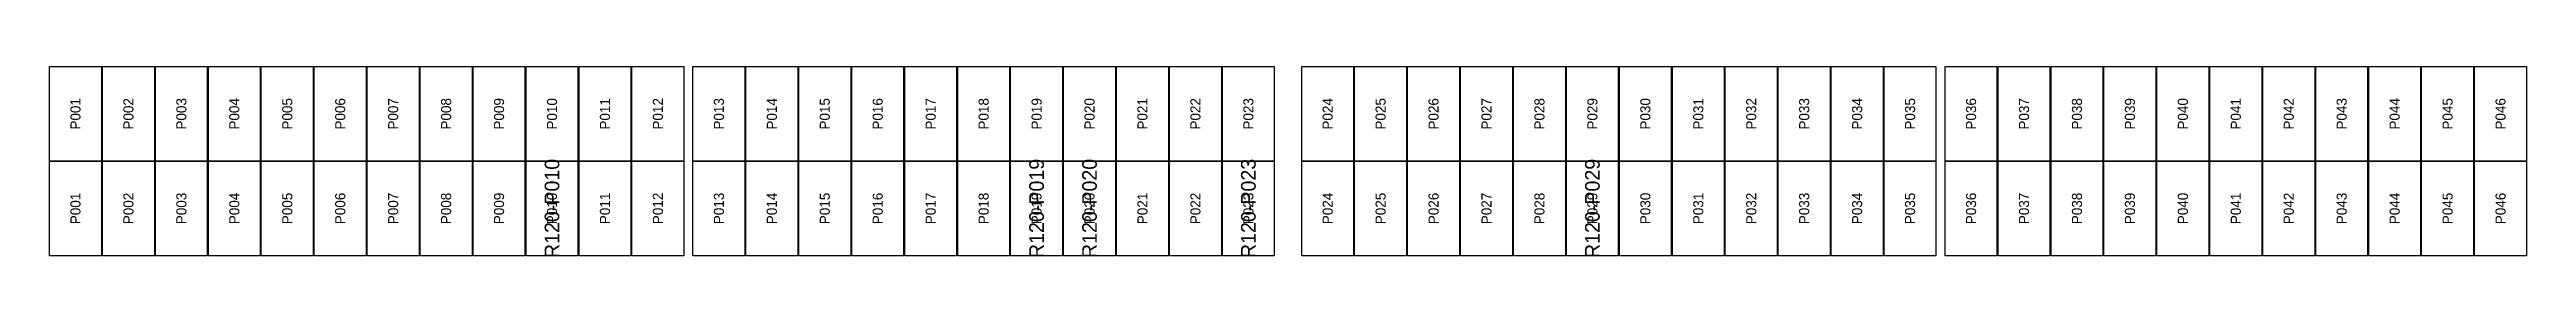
# Model space of a CAD drawing. Extents: x 296295 to 296770, y 651564 to 652121.
# Drawn here: x 296553.5 to 296607.6, y 651637.2 to 651641.4 of the extents above; entities that cross this region are included whole.
import ezdxf
from ezdxf.enums import TextEntityAlignment as Align

# ---------------------------------------------------------------- set-up
doc = ezdxf.new("R2010")
doc.units = 0

msp = doc.modelspace()

# ---------------------------------------------------------------- texts
at = {"layer": 'DEFECT_LABELS'}
for s, p in [('R120-P010', (296564.45, 651638.282)), ('R120-P019', (296575.048, 651638.282)), ('R120-P020', (296576.206, 651638.282)), ('R120-P023', (296579.68, 651638.282)), ('R120-P029', (296587.204, 651638.282))]:
    msp.add_text(s, height=0.32, rotation=90, dxfattribs=at).set_placement(p, align=Align.MIDDLE_CENTER)
at = {"layer": 'PANEL_POSITION'}
for s, p in [('P001', (296554.028, 651640.345)), ('P002', (296555.186, 651640.345)), ('P003', (296556.344, 651640.345)), ('P004', (296557.502, 651640.345)), ('P005', (296558.66, 651640.345)), ('P006', (296559.818, 651640.345)), ('P007', (296560.976, 651640.345)), ('P008', (296562.134, 651640.345)), ('P009', (296563.292, 651640.345)), ('P010', (296564.45, 651640.345)), ('P011', (296565.608, 651640.345)), ('P012', (296566.766, 651640.345)), ('P013', (296568.1, 651640.345)), ('P014', (296569.258, 651640.345)), ('P015', (296570.416, 651640.345)), ('P016', (296571.574, 651640.345)), ('P017', (296572.732, 651640.345)), ('P018', (296573.89, 651640.345)), ('P019', (296575.048, 651640.345)), ('P020', (296576.206, 651640.345)), ('P021', (296577.364, 651640.345)), ('P022', (296578.522, 651640.345)), ('P023', (296579.68, 651640.345)), ('P024', (296581.414, 651640.345)), ('P025', (296582.572, 651640.345)), ('P026', (296583.73, 651640.345)), ('P027', (296584.888, 651640.345)), ('P028', (296586.046, 651640.345)), ('P029', (296587.204, 651640.345)), ('P030', (296588.362, 651640.345)), ('P031', (296589.52, 651640.345)), ('P032', (296590.678, 651640.345)), ('P033', (296591.836, 651640.345)), ('P034', (296592.994, 651640.345)), ('P035', (296594.152, 651640.345)), ('P036', (296595.486, 651640.345)), ('P037', (296596.644, 651640.345)), ('P038', (296597.802, 651640.345)), ('P039', (296598.96, 651640.345)), ('P040', (296600.118, 651640.345)), ('P041', (296601.276, 651640.345)), ('P042', (296602.434, 651640.345)), ('P043', (296603.592, 651640.345)), ('P044', (296604.75, 651640.345)), ('P045', (296605.908, 651640.345)), ('P046', (296607.066, 651640.345)), ('P001', (296554.028, 651638.282)), ('P002', (296555.186, 651638.282)), ('P003', (296556.344, 651638.282)), ('P004', (296557.502, 651638.282)), ('P005', (296558.66, 651638.282)), ('P006', (296559.818, 651638.282)), ('P007', (296560.976, 651638.282)), ('P008', (296562.134, 651638.282)), ('P009', (296563.292, 651638.282)), ('P010', (296564.45, 651638.282)), ('P011', (296565.608, 651638.282)), ('P012', (296566.766, 651638.282)), ('P013', (296568.1, 651638.282)), ('P014', (296569.258, 651638.282)), ('P015', (296570.416, 651638.282)), ('P016', (296571.574, 651638.282)), ('P017', (296572.732, 651638.282)), ('P018', (296573.89, 651638.282)), ('P019', (296575.048, 651638.282)), ('P020', (296576.206, 651638.282)), ('P021', (296577.364, 651638.282)), ('P022', (296578.522, 651638.282)), ('P023', (296579.68, 651638.282)), ('P024', (296581.414, 651638.282)), ('P025', (296582.572, 651638.282)), ('P026', (296583.73, 651638.282)), ('P027', (296584.888, 651638.282)), ('P028', (296586.046, 651638.282)), ('P029', (296587.204, 651638.282)), ('P030', (296588.362, 651638.282)), ('P031', (296589.52, 651638.282)), ('P032', (296590.678, 651638.282)), ('P033', (296591.836, 651638.282)), ('P034', (296592.994, 651638.282)), ('P035', (296594.152, 651638.282)), ('P036', (296595.486, 651638.282)), ('P037', (296596.644, 651638.282)), ('P038', (296597.802, 651638.282)), ('P039', (296598.96, 651638.282)), ('P040', (296600.118, 651638.282)), ('P041', (296601.276, 651638.282)), ('P042', (296602.434, 651638.282)), ('P043', (296603.592, 651638.282)), ('P044', (296604.75, 651638.282)), ('P045', (296605.908, 651638.282)), ('P046', (296607.066, 651638.282))]:
    msp.add_text(s, height=0.22, rotation=90, dxfattribs=at).set_placement(p, align=Align.MIDDLE_CENTER)

# ---------------------------------------------------------------- linework, layer by layer
at = {"layer": 'DEFECTIVE_PANELS'}
for points in [[(296563.883, 651639.314), (296565.017, 651639.314), (296565.017, 651637.251), (296563.883, 651637.251)], [(296574.481, 651639.314), (296575.615, 651639.314), (296575.615, 651637.251), (296574.481, 651637.251)], [(296575.639, 651639.314), (296576.773, 651639.314), (296576.773, 651637.251), (296575.639, 651637.251)], [(296579.113, 651639.314), (296580.247, 651639.314), (296580.247, 651637.251), (296579.113, 651637.251)], [(296586.637, 651639.314), (296587.771, 651639.314), (296587.771, 651637.251), (296586.637, 651637.251)]]:
    msp.add_lwpolyline(points, close=True, dxfattribs=at)
at = {"layer": 'PANELS_MASTER'}
for points in [[(296553.461, 651641.377), (296554.595, 651641.377), (296554.595, 651639.314), (296553.461, 651639.314)], [(296554.619, 651641.377), (296555.753, 651641.377), (296555.753, 651639.314), (296554.619, 651639.314)], [(296555.777, 651641.377), (296556.911, 651641.377), (296556.911, 651639.314), (296555.777, 651639.314)], [(296556.935, 651641.377), (296558.069, 651641.377), (296558.069, 651639.314), (296556.935, 651639.314)], [(296558.093, 651641.377), (296559.227, 651641.377), (296559.227, 651639.314), (296558.093, 651639.314)], [(296559.251, 651641.377), (296560.385, 651641.377), (296560.385, 651639.314), (296559.251, 651639.314)], [(296560.409, 651641.377), (296561.543, 651641.377), (296561.543, 651639.314), (296560.409, 651639.314)], [(296561.567, 651641.377), (296562.701, 651641.377), (296562.701, 651639.314), (296561.567, 651639.314)], [(296562.725, 651641.377), (296563.859, 651641.377), (296563.859, 651639.314), (296562.725, 651639.314)], [(296563.883, 651641.377), (296565.017, 651641.377), (296565.017, 651639.314), (296563.883, 651639.314)], [(296565.041, 651641.377), (296566.175, 651641.377), (296566.175, 651639.314), (296565.041, 651639.314)], [(296566.199, 651641.377), (296567.333, 651641.377), (296567.333, 651639.314), (296566.199, 651639.314)], [(296567.533, 651641.377), (296568.667, 651641.377), (296568.667, 651639.314), (296567.533, 651639.314)], [(296568.691, 651641.377), (296569.825, 651641.377), (296569.825, 651639.314), (296568.691, 651639.314)], [(296569.849, 651641.377), (296570.983, 651641.377), (296570.983, 651639.314), (296569.849, 651639.314)], [(296571.007, 651641.377), (296572.141, 651641.377), (296572.141, 651639.314), (296571.007, 651639.314)], [(296572.165, 651641.377), (296573.299, 651641.377), (296573.299, 651639.314), (296572.165, 651639.314)], [(296573.323, 651641.377), (296574.457, 651641.377), (296574.457, 651639.314), (296573.323, 651639.314)], [(296574.481, 651641.377), (296575.615, 651641.377), (296575.615, 651639.314), (296574.481, 651639.314)], [(296575.639, 651641.377), (296576.773, 651641.377), (296576.773, 651639.314), (296575.639, 651639.314)], [(296576.797, 651641.377), (296577.931, 651641.377), (296577.931, 651639.314), (296576.797, 651639.314)], [(296577.955, 651641.377), (296579.089, 651641.377), (296579.089, 651639.314), (296577.955, 651639.314)], [(296579.113, 651641.377), (296580.247, 651641.377), (296580.247, 651639.314), (296579.113, 651639.314)], [(296580.847, 651641.377), (296581.981, 651641.377), (296581.981, 651639.314), (296580.847, 651639.314)], [(296582.005, 651641.377), (296583.139, 651641.377), (296583.139, 651639.314), (296582.005, 651639.314)], [(296583.163, 651641.377), (296584.297, 651641.377), (296584.297, 651639.314), (296583.163, 651639.314)], [(296584.321, 651641.377), (296585.455, 651641.377), (296585.455, 651639.314), (296584.321, 651639.314)], [(296585.479, 651641.377), (296586.613, 651641.377), (296586.613, 651639.314), (296585.479, 651639.314)], [(296586.637, 651641.377), (296587.771, 651641.377), (296587.771, 651639.314), (296586.637, 651639.314)], [(296587.795, 651641.377), (296588.929, 651641.377), (296588.929, 651639.314), (296587.795, 651639.314)], [(296588.953, 651641.377), (296590.087, 651641.377), (296590.087, 651639.314), (296588.953, 651639.314)], [(296590.111, 651641.377), (296591.245, 651641.377), (296591.245, 651639.314), (296590.111, 651639.314)], [(296591.269, 651641.377), (296592.403, 651641.377), (296592.403, 651639.314), (296591.269, 651639.314)], [(296592.427, 651641.377), (296593.561, 651641.377), (296593.561, 651639.314), (296592.427, 651639.314)], [(296593.585, 651641.377), (296594.719, 651641.377), (296594.719, 651639.314), (296593.585, 651639.314)], [(296594.919, 651641.377), (296596.053, 651641.377), (296596.053, 651639.314), (296594.919, 651639.314)], [(296596.077, 651641.377), (296597.211, 651641.377), (296597.211, 651639.314), (296596.077, 651639.314)], [(296597.235, 651641.377), (296598.369, 651641.377), (296598.369, 651639.314), (296597.235, 651639.314)], [(296598.393, 651641.377), (296599.527, 651641.377), (296599.527, 651639.314), (296598.393, 651639.314)], [(296599.551, 651641.377), (296600.685, 651641.377), (296600.685, 651639.314), (296599.551, 651639.314)], [(296600.709, 651641.377), (296601.843, 651641.377), (296601.843, 651639.314), (296600.709, 651639.314)], [(296601.867, 651641.377), (296603.001, 651641.377), (296603.001, 651639.314), (296601.867, 651639.314)], [(296603.025, 651641.377), (296604.159, 651641.377), (296604.159, 651639.314), (296603.025, 651639.314)], [(296604.183, 651641.377), (296605.317, 651641.377), (296605.317, 651639.314), (296604.183, 651639.314)], [(296605.341, 651641.377), (296606.475, 651641.377), (296606.475, 651639.314), (296605.341, 651639.314)], [(296606.499, 651641.377), (296607.633, 651641.377), (296607.633, 651639.314), (296606.499, 651639.314)], [(296553.461, 651639.314), (296554.595, 651639.314), (296554.595, 651637.251), (296553.461, 651637.251)], [(296554.619, 651639.314), (296555.753, 651639.314), (296555.753, 651637.251), (296554.619, 651637.251)], [(296555.777, 651639.314), (296556.911, 651639.314), (296556.911, 651637.251), (296555.777, 651637.251)], [(296556.935, 651639.314), (296558.069, 651639.314), (296558.069, 651637.251), (296556.935, 651637.251)], [(296558.093, 651639.314), (296559.227, 651639.314), (296559.227, 651637.251), (296558.093, 651637.251)], [(296559.251, 651639.314), (296560.385, 651639.314), (296560.385, 651637.251), (296559.251, 651637.251)], [(296560.409, 651639.314), (296561.543, 651639.314), (296561.543, 651637.251), (296560.409, 651637.251)], [(296561.567, 651639.314), (296562.701, 651639.314), (296562.701, 651637.251), (296561.567, 651637.251)], [(296562.725, 651639.314), (296563.859, 651639.314), (296563.859, 651637.251), (296562.725, 651637.251)], [(296565.041, 651639.314), (296566.175, 651639.314), (296566.175, 651637.251), (296565.041, 651637.251)], [(296566.199, 651639.314), (296567.333, 651639.314), (296567.333, 651637.251), (296566.199, 651637.251)], [(296567.533, 651639.314), (296568.667, 651639.314), (296568.667, 651637.251), (296567.533, 651637.251)], [(296568.691, 651639.314), (296569.825, 651639.314), (296569.825, 651637.251), (296568.691, 651637.251)], [(296569.849, 651639.314), (296570.983, 651639.314), (296570.983, 651637.251), (296569.849, 651637.251)], [(296571.007, 651639.314), (296572.141, 651639.314), (296572.141, 651637.251), (296571.007, 651637.251)], [(296572.165, 651639.314), (296573.299, 651639.314), (296573.299, 651637.251), (296572.165, 651637.251)], [(296573.323, 651639.314), (296574.457, 651639.314), (296574.457, 651637.251), (296573.323, 651637.251)], [(296576.797, 651639.314), (296577.931, 651639.314), (296577.931, 651637.251), (296576.797, 651637.251)], [(296577.955, 651639.314), (296579.089, 651639.314), (296579.089, 651637.251), (296577.955, 651637.251)], [(296580.847, 651639.314), (296581.981, 651639.314), (296581.981, 651637.251), (296580.847, 651637.251)], [(296582.005, 651639.314), (296583.139, 651639.314), (296583.139, 651637.251), (296582.005, 651637.251)], [(296583.163, 651639.314), (296584.297, 651639.314), (296584.297, 651637.251), (296583.163, 651637.251)], [(296584.321, 651639.314), (296585.455, 651639.314), (296585.455, 651637.251), (296584.321, 651637.251)], [(296585.479, 651639.314), (296586.613, 651639.314), (296586.613, 651637.251), (296585.479, 651637.251)], [(296587.795, 651639.314), (296588.929, 651639.314), (296588.929, 651637.251), (296587.795, 651637.251)], [(296588.953, 651639.314), (296590.087, 651639.314), (296590.087, 651637.251), (296588.953, 651637.251)], [(296590.111, 651639.314), (296591.245, 651639.314), (296591.245, 651637.251), (296590.111, 651637.251)], [(296591.269, 651639.314), (296592.403, 651639.314), (296592.403, 651637.251), (296591.269, 651637.251)], [(296592.427, 651639.314), (296593.561, 651639.314), (296593.561, 651637.251), (296592.427, 651637.251)], [(296593.585, 651639.314), (296594.719, 651639.314), (296594.719, 651637.251), (296593.585, 651637.251)], [(296594.919, 651639.314), (296596.053, 651639.314), (296596.053, 651637.251), (296594.919, 651637.251)], [(296596.077, 651639.314), (296597.211, 651639.314), (296597.211, 651637.251), (296596.077, 651637.251)], [(296597.235, 651639.314), (296598.369, 651639.314), (296598.369, 651637.251), (296597.235, 651637.251)], [(296598.393, 651639.314), (296599.527, 651639.314), (296599.527, 651637.251), (296598.393, 651637.251)], [(296599.551, 651639.314), (296600.685, 651639.314), (296600.685, 651637.251), (296599.551, 651637.251)], [(296600.709, 651639.314), (296601.843, 651639.314), (296601.843, 651637.251), (296600.709, 651637.251)], [(296601.867, 651639.314), (296603.001, 651639.314), (296603.001, 651637.251), (296601.867, 651637.251)], [(296603.025, 651639.314), (296604.159, 651639.314), (296604.159, 651637.251), (296603.025, 651637.251)], [(296604.183, 651639.314), (296605.317, 651639.314), (296605.317, 651637.251), (296604.183, 651637.251)], [(296605.341, 651639.314), (296606.475, 651639.314), (296606.475, 651637.251), (296605.341, 651637.251)], [(296606.499, 651639.314), (296607.633, 651639.314), (296607.633, 651637.251), (296606.499, 651637.251)]]:
    msp.add_lwpolyline(points, close=True, dxfattribs=at)

msp.set_redraw_order([(e.dxf.handle, doc.entitydb.next_handle()) for e in msp.query("TEXT MTEXT ATTDEF DIMENSION ARC_DIMENSION")])  # texts and dimensions are drawn at this point

doc.saveas('drawing.dxf')
